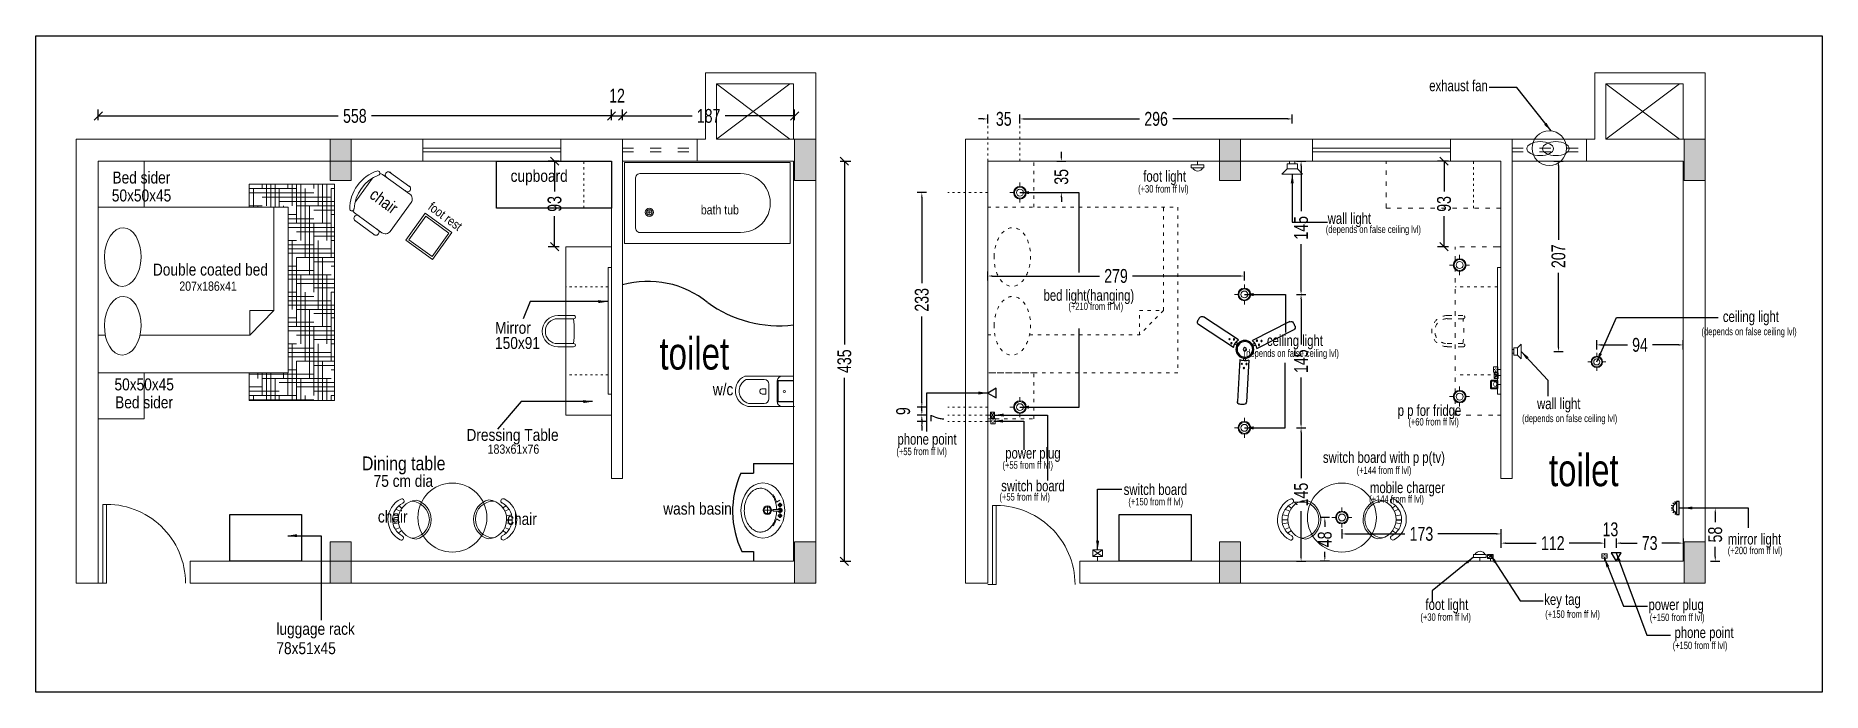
# Model space of a CAD drawing. Header units: inches. Extents: x 85491 to 87433, y 73814 to 74528.
import ezdxf

# ---------------------------------------------------------------- set-up
doc = ezdxf.new("R2010")
doc.units = ezdxf.units.IN
doc.header["$MEASUREMENT"] = 0
doc.header["$PDMODE"] = 2
doc.linetypes.add('ACAD_ISO03W100', pattern=[30, 12, -18])
for name, color, linetype in [('A-DOOR', 6, 'Continuous'), ('column', 3, 'Continuous'), ('te', 3, 'Continuous')]:
    doc.layers.add(name, color=color, linetype=linetype)
for name, color, linetype, lineweight in [('DIMEN', 4, 'Continuous', 9), ('dimension', 255, 'Continuous', 20), ('furniture', 30, 'Continuous', 15), ('Layer1', 1, 'Continuous', 20), ('light point', 230, 'Continuous', 20), ('LIGHTNING', 2, 'Continuous', 5), ('sanitary', 5, 'Continuous', 9), ('Title', 5, 'Continuous', 25), ('WA', 1, 'Continuous', 40), ('wall', 8, 'Continuous', 35), ('WI', 2, 'Continuous', 9), ('win', 1, 'Continuous', 9), ('window', 2, 'Continuous', 13)]:
    doc.layers.add(name, color=color, linetype=linetype, lineweight=lineweight)
doc.styles.get("Standard").update_dxf_attribs({"font": 'swisscl.ttf'})
doc.styles.add('SU2', font='ARIALN.TTF')
doc.dimstyles.new('Copy(2) of Standard', dxfattribs={"dimtxt": 15, "dimasz": 9, "dimexe": 7, "dimexo": 0, "dimgap": 5, "dimtad": 0, "dimdec": 0, "dimzin": 0, "dimdsep": 46, "dimtxsty": 'Standard', "dimblk": 'OBLIQUE', "dimcen": 0.09, "dimclrd": 21, "dimclre": 21, "dimclrt": 230, "dimadec": 0, "dimazin": 0, "dimtfac": 1, "dimtdec": 0, "dimtofl": 0, "dimtmove": 2, "dimatfit": 3, "dimfxl": 0, "dimtolj": 1, "dimtzin": 0, "dimarcsym": 0})
doc.dimstyles.get("Standard").update_dxf_attribs({"dimtxt": 35, "dimasz": 10, "dimexe": 10, "dimexo": 0, "dimgap": 5, "dimtad": 0, "dimdec": 0, "dimzin": 0, "dimdsep": 46, "dimtxsty": 'Standard', "dimcen": 0.09, "dimclrd": 256, "dimclre": 256, "dimclrt": 5, "dimadec": 0, "dimazin": 0, "dimtfac": 1, "dimtdec": 0, "dimtofl": 0, "dimtmove": 2, "dimatfit": 3, "dimfxl": 0, "dimtolj": 1, "dimtzin": 0, "dimarcsym": 0})

msp = doc.modelspace()

# ---------------------------------------------------------------- texts
at = {"layer": 'te', "width": 265.577, "style": 'SU2'}
for s, insert, char_height, attachment_point in [('Bed sider', (85637.6, 74380), 13, 3), ('cupboard', (86007.5, 74381.8), 13, 1), ('50x50x45', (85638.6, 74360.5), 13, 3), ('bath tub', (86255.7, 74343.4), 10, 3), ('Double coated bed', (85743.7, 74279.9), 13, 3), ('207x186x41', (85709.8, 74260.4), 10, 3), ('Mirror', (85990.6, 74216.6), 13, 1), ('150x91', (85990.6, 74200.1), 13, 1), ('50x50x45', (85641.5, 74141.9), 13, 9), ('w/c', (86227.3, 74149.7), 13, 1), ('Bed sider', (85640.5, 74122.4), 13, 9), ('Dressing Table ', (85959.5, 74100.2), 13, 1), ('Dining table', (85936.7, 74070.2), 15, 3), ('183x61x76', (85982.6, 74083.2), 10, 1), ('75 cm dia', (85923.2, 74050.2), 13, 3), ('chair', (85895.5, 74011.4), 13, 3), ('wash basin', (86173.4, 74020), 13, 1), ('chair', (86036, 74008.8), 13, 3), ('luggage rack', (85752.9, 73889.3), 13, 1), ('78x51x45', (85752.9, 73868.3), 13, 1)]:
    msp.add_mtext(s, dxfattribs=dict(at, insert=insert, char_height=char_height, attachment_point=attachment_point))
at = {"layer": 'te', "width": 265.577, "attachment_point": 1, "rotation": 323.5431, "style": 'SU2'}
for s, insert, char_height in [('chair', (85860.8, 74362.7), 13), ('foot rest', (85922.8, 74347.6), 10)]:
    msp.add_mtext(s, dxfattribs=dict(at, insert=insert, char_height=char_height))
at = {"layer": 'Title', "style": 'SU2'}
for s, insert, char_height, width, attachment_point in [('{\\fSwis721 LtCn BT|b0|i0|c0|p34;exhaust fan}', (87006.1, 74467.2), 12, 165.839, 7), ('{\\fSwis721 LtCn BT|b0|i0|c0|p34;foot light}', (86695.2, 74365.3), 12, 165.839, 7), ('{\\fSwis721 LtCn BT|b0|i0|c0|p34;(+30 from ff lvl)}', (86689.6, 74354.8), 8, 223.162, 7), ('{\\fSwis721 LtCn BT|b0|i0|c0|p34;wall light}', (86895.7, 74319.5), 12, 165.839, 7), ('{\\fSwis721 LtCn BT|b0|i0|c0|p34;(depends on false ceiling lvl)}', (86893.6, 74310.8), 8, 223.162, 7), ('{\\fSwis721 LtCn BT|b0|i0|c0|p34;bed light(hanging)}', (86586.9, 74251.5), 12, 165.839, 1), ('{\\fSwis721 LtCn BT|b0|i0|c0|p34;(+210 from ff lvl)}', (86613.9, 74237.5), 8, 223.162, 1), ('{\\fSwis721 LtCn BT|b0|i0|c0|p34;ceiling light}', (87325.3, 74212.8), 12, 165.839, 7), ('{\\fSwis721 LtCn BT|b0|i0|c0|p34;(depends on false ceiling lvl)}', (87302, 74210.1), 8, 223.162, 1), ('{\\fSwis721 LtCn BT|b0|i0|c0|p34;(depends on false ceiling lvl)}', (86804.4, 74186.5), 8, 223.162, 1), ('{\\fSwis721 LtCn BT|b0|i0|c0|p34;ceiling light}', (86829.7, 74186.7), 12, 165.839, 7), ('{\\fSwis721 LtCn BT|b0|i0|c0|p34;wall light}', (87123.3, 74133.7), 12, 165.839, 1), ('{\\fSwis721 LtCn BT|b0|i0|c0|p34; p p for fridge}', (86968.4, 74126.4), 12, 165.839, 1), ('{\\fSwis721 LtCn BT|b0|i0|c0|p34;(+60 from ff lvl)}', (86983.4, 74111.9), 8, 223.162, 1), ('{\\fSwis721 LtCn BT|b0|i0|c0|p34;(depends on false ceiling lvl)}', (87107, 74115.6), 8, 223.162, 1), ('{\\fSwis721 LtCn BT|b0|i0|c0|p34;phone point}', (86428, 74095.1), 12, 165.839, 1), ('{\\fSwis721 LtCn BT|b0|i0|c0|p34;(+55 from ff lvl)}', (86426.9, 74079.7), 8, 223.162, 1), ('{\\fSwis721 LtCn BT|b0|i0|c0|p34;power plug}', (86545.2, 74079.9), 12, 165.839, 1), ('{\\fSwis721 LtCn BT|b0|i0|c0|p34; switch board with p p(tv)}', (86887.1, 74075.3), 12, 165.839, 1), ('{\\fSwis721 LtCn BT|b0|i0|c0|p34;(+55 from ff lvl)}', (86542.2, 74064.9), 8, 223.162, 1), ('{\\fSwis721 LtCn BT|b0|i0|c0|p34;(+144 from ff lvl)}', (86927.2, 74059.3), 8, 223.162, 1), ('{\\fSwis721 LtCn BT|b0|i0|c0|p34;(+55 from ff lvl)}', (86538.9, 74030.3), 8, 223.162, 1), ('{\\fSwis721 LtCn BT|b0|i0|c0|p34; switch board}', (86537.4, 74044.3), 12, 165.839, 1), ('{\\fSwis721 LtCn BT|b0|i0|c0|p34; switch board }', (86743, 74040.4), 12, 165.839, 3), ('{\\fSwis721 LtCn BT|b0|i0|c0|p34;mobile charger}', (86941.7, 74042.4), 12, 165.839, 1), ('{\\fSwis721 LtCn BT|b0|i0|c0|p34;(+150 from ff lvl)}', (86738.5, 74025.1), 8, 223.162, 3), ('{\\fSwis721 LtCn BT|b0|i0|c0|p34;(+144 from ff lvl)}', (86940.8, 74027.9), 8, 223.162, 1), ('{\\fSwis721 LtCn BT|b0|i0|c0|p34;(+200 from ff lvl)}', (87330.6, 73972), 8, 223.162, 1), ('{\\fSwis721 LtCn BT|b0|i0|c0|p34;mirror light}', (87330.6, 73986.5), 12, 165.839, 1), ('{\\fSwis721 LtCn BT|b0|i0|c0|p34;foot light}', (87002, 73899.7), 12, 165.839, 7), ('{\\fSwis721 LtCn BT|b0|i0|c0|p34; key tag }', (87127.7, 73920.8), 12, 165.839, 1), ('{\\fSwis721 LtCn BT|b0|i0|c0|p34;power plug}', (87244.4, 73915.2), 12, 165.839, 1), ('{\\fSwis721 LtCn BT|b0|i0|c0|p34;(+30 from ff lvl)}', (86996.5, 73889.2), 8, 223.162, 7), ('{\\fSwis721 LtCn BT|b0|i0|c0|p34;(+150 from ff lvl)}', (87132.2, 73902.8), 8, 223.162, 1), ('{\\fSwis721 LtCn BT|b0|i0|c0|p34;(+150 from ff lvl)}', (87245.9, 73899.3), 8, 223.162, 1), ('{\\fSwis721 LtCn BT|b0|i0|c0|p34;phone point}', (87272.7, 73884.8), 12, 165.839, 1), ('{\\fSwis721 LtCn BT|b0|i0|c0|p34;(+150 from ff lvl)}', (87270.7, 73868.8), 8, 223.162, 1)]:
    msp.add_mtext(s, dxfattribs=dict(at, insert=insert, char_height=char_height, width=width, attachment_point=attachment_point))
at = {"layer": 'wall', "color": 2, "insert": (87075.5, 74146), "char_height": 7.2, "width": 109.834, "attachment_point": 7}
msp.add_mtext('c', dxfattribs=at)
at = {"layer": 'win', "lineweight": 20}
for p in [(86169.3, 74164.7), (87136.2, 74037.9)]:
    msp.add_text('toilet', height=35, dxfattribs=at).set_placement(p)

# ---------------------------------------------------------------- blocks, each defined once
blk = doc.blocks.new('A$C4F3E53AA')
at = {"lineweight": 13}
blk.add_hatch(color=256, dxfattribs=at).paths.add_polyline_path([(23, 45), (0, 45), (0, 0), (23, 0)])
blk.add_lwpolyline([(0, 0), (23, 0), (23, 45), (0, 45)], close=True, dxfattribs=at)
blk = doc.blocks.new('BED')
at = {"layer": 'furniture'}
h = blk.add_hatch(dxfattribs=at)
h.set_pattern_fill('HOUND', color=256, scale=75, style=0)
h.set_pattern_definition([(0, (-70562.6477, -77286.408), (18.75, 4.6875), [75, -37.5]), (90, (-70562.6477, -77286.408), (-4.6875, -18.75), [75, -37.5])])
h.paths.add_polyline_path([(0, 235.3), (-92.6, 235.3), (-92.6, 205.1), (-50.1, 205.1), (-50.1, 25.1), (-92.6, 25.1), (-92.6, 0), (0, 0)])
for p, q in [((-50.1, 205.1), (-256.7, 205.1)), ((-256.7, 205.1), (-256.7, 25.1)), ((-50.1, 25.1), (-50.1, 205.1)), ((-256.7, 164.2), (-249, 164.2)), ((-211.3, 164.2), (-91.8, 164.2)), ((-91.8, 164.2), (-91.8, 137.5)), ((-65.7, 137.5), (-91.8, 164.2)), ((-91.8, 137.5), (-65.7, 137.5)), ((-65.7, 137.5), (-65.7, 25.1)), ((-256.7, 25.1), (-50.1, 25.1))]:
    blk.add_line(p, q, dxfattribs=at)
for points in [[(-256.7, 255.1), (-206.7, 255.1), (-206.7, 205.1), (-256.7, 205.1)], [(-256.7, 25.1), (-206.7, 25.1), (-206.7, -24.9), (-256.7, -24.9)]]:
    blk.add_lwpolyline(points, close=True, dxfattribs=at)
blk.add_lwpolyline([(-92.6, 25.1), (-92.6, 0), (0, 0), (0, 235.3), (-92.6, 235.3), (-92.6, 205.1)], dxfattribs=at)
at = {"layer": 'furniture', "extrusion": (0, 0, -1)}
for centre in [(-230, 154.1), (-230, 79.4)]:
    blk.add_ellipse(centre, major_axis=(0.7, -31.9), ratio=0.623292, start_param=3.141593, end_param=9.424778, dxfattribs=at)
blk = doc.blocks.new('dress')
at = {"layer": 'furniture'}
for p, q in [((-63.5, 0), (-63.5, 243)), ((-2.5, 243), (-63.5, 243)), ((2.5, 243), (-2.5, 243)), ((2.5, 0), (2.5, 243)), ((-75, 143.5), (-52.5, 143.5)), ((-75, 139), (-52.5, 139)), ((-75, 103), (-52.5, 103)), ((-75, 98.5), (-52.5, 98.5)), ((-63.5, 0), (-2.5, 0)), ((2.5, 0), (-2.5, 0))]:
    blk.add_line(p, q, dxfattribs=at)
for centre, radius, start, end in [((-75, 121), 22.5, 90, 270), ((-75, 121), 18, 90, 270), ((-52, 141.3), 2.3, 257.8029, 102.1971), ((-169.1, 121), 117.9, 351.2187, 8.7813), ((-52, 100.8), 2.3, 257.8029, 102.1971)]:
    blk.add_arc(centre, radius, start, end, dxfattribs=at)
at = {"layer": 'LIGHTNING', "linetype": 'ACAD_ISO03W100', "ltscale": 0.25}
for p, q in [((-2.5, 185), (-63.5, 185)), ((-2.5, 58), (-62.5, 58))]:
    blk.add_line(p, q, dxfattribs=at)
at = {"layer": 'win'}
blk.add_lwpolyline([(-2.5, 213), (-2.5, 30), (2.5, 30), (2.5, 213)], close=True, dxfattribs=at)
blk = doc.blocks.new('A$C09605BBA')
at = {"layer": 'furniture'}
for p, q in [((11.4, 39.5), (5.6, 40.5)), ((12.9, 44.4), (8.3, 46.5)), ((15, 47.9), (11.6, 50.3)), ((124.8, 47.8), (128.2, 50.3)), ((126.9, 44.3), (131.5, 46.5)), ((128.5, 39.4), (134.3, 40.5)), ((11, 35.3), (5, 35.2)), ((5, 34.4), (11, 34.5)), ((11.4, 31.7), (5.6, 30.6)), ((12.9, 26.7), (8.3, 24.6)), ((15, 23.2), (11.6, 20.8)), ((125.2, 23.1), (128.6, 20.8)), ((127.2, 26.7), (131.8, 24.6)), ((128.6, 31.6), (134.4, 30.7)), ((128.9, 35.2), (135, 35.2))]:
    blk.add_line(p, q, dxfattribs=at)
blk.add_circle((70, 37.5), 37.5, dxfattribs=at)
for centre, radius, start, end in [((25, 35.5), 25, 116.9265, 242.8738), ((25, 35.5), 20, 116.9265, 242.4268), ((32.3, 35.6), 21.3, 95.1987, 266.3902), ((14.8, 55.5), 2.5, 296.9265, 116.9265), ((25, 35.5), 20, 270.7944, 90.7944), ((25, 35.5), 22, 285.8484, 75.7405), ((115, 35.2), 22, 105.0539, 254.9461), ((115, 35.2), 20, 90, 270), ((107.6, 35.2), 21.3, 274.4043, 85.5957), ((124.9, 55.4), 2.5, 63.868, 243.868), ((115, 35.2), 20, 298.3677, 63.868), ((115, 35.2), 25, 297.9206, 63.868), ((14.6, 15.5), 2.5, 244.6951, 64.6276), ((125.6, 15.4), 2.5, 116.1669, 296.0993)]:
    blk.add_arc(centre, radius, start, end, dxfattribs=at)
blk = doc.blocks.new('tub')
at = {"layer": 'sanitary'}
for p, q in [((-51, -27), (-57, -27)), ((-54, -24), (-54, -30))]:
    blk.add_line(p, q, dxfattribs=at)
blk.add_lwpolyline([(-88, 0), (0, 0), (0, -180), (-88, -180)], close=True, dxfattribs=at)
for points in [[(-76, -126), (-76, -18)], [(-70, -12), (-18, -12)], [(-12, -18), (-12, -126)]]:
    blk.add_lwpolyline(points, dxfattribs=at)
for radius in [4.5, 3]:
    blk.add_circle((-54, -27), radius, dxfattribs=at)
for centre, radius, start, end in [((-70.8, -17.2), 5.3, 81.8699, 188.1301), ((-17.2, -17.2), 5.3, 351.8699, 98.1301), ((-44, -126.5), 32, 179.0721, 0.9279)]:
    blk.add_arc(centre, radius, start, end, dxfattribs=at)
blk = doc.blocks.new('A$C19484D6F')
at = {"layer": 'sanitary', "linetype": 'Continuous'}
for p, q in [((0, 63.3), (0, 63.2)), ((0, 62.5), (33, 62.5)), ((0, 62.5), (0, 49.8)), ((5.1, 44.7), (5.1, 62.4)), ((5.3, 45.6), (5.3, 62.5)), ((27.8, 45.6), (27.8, 62.5)), ((28.2, 44.7), (28.2, 62.5)), ((33, 49.8), (33, 62.5)), ((0, 49.8), (0, 12.8)), ((5.1, 44.7), (27.9, 44.7)), ((5.2, 45.6), (28.2, 45.6)), ((33, 49.8), (33, 9.4)), ((3.3, 13.5), (3.3, 30.6)), ((24.3, 35.6), (8.3, 35.6)), ((13.2, 32.1), (19, 32.1)), ((13.4, 28.3), (13.4, 32.1)), ((19.2, 27.9), (19.2, 32.1)), ((29.3, 10.9), (29.3, 30.6))]:
    blk.add_line(p, q, dxfattribs=at)
for centre, radius, start, end in [((17.1, 16.7), 17.5, 192.9746, 335.2991), ((16.8, 17.2), 14, 195.1476, 333.3371)]:
    blk.add_arc(centre, radius, start, end, dxfattribs=at)
at = {"layer": 'sanitary', "linetype": 'Continuous', "extrusion": (0, 0, -1)}
for centre, major_axis, start_param, end_param in [((5.1, 49.8), (3.59, 3.59), 2.356194, 3.926991), ((16.2, 52.3), (-0.844, 0.844), 0.785398, 7.068583), ((27.9, 49.8), (3.59, 3.59), 0.785398, 2.356194), ((8.3, 30.6), (3.59, 3.59), 3.926991, 5.497787), ((16.3, 28.6), (-2.08, 2.08), 2.602522, 5.497787), ((24.3, 30.6), (-3.59, 3.59), 0.785398, 2.356194)]:
    blk.add_ellipse(centre, major_axis=major_axis, ratio=1, start_param=start_param, end_param=end_param, dxfattribs=at)
blk = doc.blocks.new('A$C65EB3B30')
at = {"layer": 'sanitary'}
for p, q in [((3.4, 0), (-3.4, 0)), ((0, -3.4), (0, 3.4)), ((-6.8, -7.2), (-8.4, -9.9)), ((-5, -9.9), (-5.3, -9.9)), ((-5, -10.2), (-5.3, -10.2)), ((-4.5, -9.5), (-4.5, -9.2)), ((-4.5, -10.6), (-4.5, -11)), ((-4.2, -9.5), (-4.2, -9.2)), ((-4.2, -10.7), (-4.2, -11)), ((-3.8, -9.9), (-3.5, -9.9)), ((-3.8, -10.2), (-3.5, -10.2)), ((-0.7, -9.1), (-0.7, -4.8)), ((0.5, -4.8), (0.5, -9.1)), ((3.6, -10), (3.3, -10)), ((3.6, -10.2), (3.3, -10.2)), ((4, -9.5), (4, -9.2)), ((4, -10.7), (4, -11)), ((4.3, -9.5), (4.3, -9.2)), ((4.3, -10.7), (4.3, -11)), ((4.7, -10.3), (5.1, -10.3)), ((4.8, -10), (5.1, -10)), ((6.5, -7.3), (8.1, -10))]:
    blk.add_line(p, q, dxfattribs=at)
at = {"layer": 'sanitary', "extrusion": (0, 0, -1)}
for centre, major_axis, ratio, start_param, end_param in [((-0.2, 3.6), (22, 0), 0.793103, 3.141593, 9.424778), ((0, 0), (2.43, -2.43), 1, 3.926991, 10.210176), ((0, 0), (1.95, -1.95), 1, 3.926991, 10.210176), ((-5.6, -10.1), (0.234, -0.234), 1, 3.926991, 10.210176), ((-4.4, -10.1), (0.837, -0.837), 1, 2.641984, 3.648524), ((-4.4, -10.1), (0.837, -0.837), 1, 1.053848, 2.083044), ((-4.4, -10.1), (-0.418, -0.418), 1, 2.356194490191823, 8.639379797371408), ((-4.4, -8.9), (-0.234, -0.234), 1, 2.356194490165267, 8.639379797344853), ((-4.4, -11.3), (-0.234, -0.234), 1, 2.356194490165267, 8.639379797344853), ((-4.4, -10.1), (0.837, -0.837), 1, 4.210787, 5.222527), ((-4.4, -10.1), (-0.837, -0.837), 1, 4.216394, 5.22236), ((-3.2, -10.1), (-0.234, -0.234), 1, 2.356194490165714, 8.6393797973453), ((-0.1, -10.1), (-1.25, -1.25), 1, 2.701625, 8.299052), ((-0.1, -10.1), (-0.837, -0.837), 1, 2.888231, 8.113961), ((-0.1, -4.8), (-0.418, -0.418), 1, 0.787847, 3.92944), ((-0.1, -10.1), (0.418, -0.418), 1, 3.926991, 10.210176), ((3, -10.1), (-0.234, -0.234), 1, 2.356194490166713, 8.6393797973463), ((4.2, -10.1), (0.837, -0.837), 1, 2.645599, 3.651564), ((4.2, -10.1), (0.837, -0.837), 1, 1.069194, 2.080934), ((4.2, -10.1), (-0.418, -0.418), 1, 2.356194490191823, 8.639379797371408), ((4.2, -11.3), (0.234, -0.234), 1, 3.926991, 10.210176), ((4.2, -8.9), (0.234, -0.234), 1, 3.926991, 10.210176), ((4.2, -10.1), (-0.837, -0.837), 1, 2.624644, 3.65384), ((4.2, -10.1), (0.837, -0.837), 1, 5.783577, 6.790117), ((5.4, -10.1), (0.234, -0.234), 1, 3.926991, 10.210176)]:
    blk.add_ellipse(centre, major_axis=major_axis, ratio=ratio, start_param=start_param, end_param=end_param, dxfattribs=at)
at = {"layer": 'sanitary'}
for points, knots in [([(-0.7, -7.5), (-2.2, -7.4), (-3.8, -7.2), (-7, -6.4), (-8.6, -5.8), (-11.5, -4.3), (-12.8, -3.4), (-14.9, -1.4), (-15.7, -0.3), (-16.9, 2), (-17.2, 3.1), (-17.4, 4.7), (-17.5, 5.1), (-17.5, 5.5), (-17.5, 6.6), (-17.3, 7.8), (-16.4, 10), (-15.7, 11.2), (-13.9, 13.3), (-12.8, 14.3), (-10.2, 16), (-8.7, 16.7), (-5.4, 17.8), (-3.6, 18.2), (0, 18.4), (1.8, 18.4), (5.3, 17.8), (7, 17.3), (10.2, 16), (11.6, 15.2), (13.9, 13.3), (14.9, 12.3), (16.4, 10.1), (16.9, 8.9), (17.5, 6.6), (17.6, 5.5), (17.3, 3.2), (16.9, 2), (15.8, -0.2), (14.9, -1.3), (12.9, -3.3), (11.6, -4.3), (8.7, -5.8), (7.1, -6.4), (3.8, -7.2), (2.2, -7.4), (0.5, -7.5)], [4.750483, 4.750483, 4.750483, 4.750483, 5.003724, 5.003724, 5.298061, 5.298061, 5.592397, 5.592397, 5.886734, 5.886734, 6.181071, 6.181071, 6.283185, 6.283185, 6.283185, 6.577522, 6.577522, 6.871859, 6.871859, 7.166195, 7.166195, 7.460532, 7.460532, 7.754869, 7.754869, 8.049206, 8.049206, 8.343542, 8.343542, 8.637879, 8.637879, 8.932216, 8.932216, 9.226552, 9.226552, 9.520889, 9.520889, 9.815226, 9.815226, 10.109563, 10.109563, 10.403899, 10.403899, 10.698236, 10.698236, 10.969434, 10.969434, 10.969434, 10.969434]), ([(-6.8, -7.2), (-7.8, -6.9), (-8.7, -6.6), (-10.7, -5.6), (-11.6, -5.1), (-12.5, -4.4)], [5.0810057, 5.0810057, 5.0810057, 5.0810057, 5.2468781, 5.2468781, 5.4466416, 5.4466416, 5.4466416, 5.4466416]), ([(12.4, -4.6), (11.8, -5), (11.2, -5.4), (9.3, -6.4), (7.9, -6.9), (6.5, -7.3)], [3.9928489, 3.9928489, 3.9928489, 3.9928489, 4.1215289, 4.1215289, 4.3636767, 4.3636767, 4.3636767, 4.3636767])]:
    blk.add_open_spline(points, degree=3, knots=knots, dxfattribs=at)
blk = doc.blocks.new('A$C738951C7')
at = {"layer": 'light point'}
for p, q in [((19.3, 30), (19.3, 38.7)), ((8.7, 19.3), (0, 19.3)), ((19.3, 8.7), (19.3, 0)), ((30, 19.3), (38.7, 19.3))]:
    blk.add_line(p, q, dxfattribs=at)
blk.add_circle((19.3, 19.3), 12.3, dxfattribs=at)
at = {"layer": 'WI'}
for radius in [10.7, 6.68]:
    blk.add_circle((19.3, 19.3), radius, dxfattribs=at)
blk = doc.blocks.new('A$C5CE070EC')
at = {"layer": 'furniture'}
blk.add_line((13.1, 11.3), (0, 11.3), dxfattribs=at)
blk.add_lwpolyline([(31.9, 22.6), (13.1, 22.6), (13.1, 0), (31.9, 0)], close=True, dxfattribs=at)
at = {"layer": 'furniture', "const_width": 2.88}
for points in [[(18.4, 11.4, 1), (15.5, 11.4, 1)], [(24.3, 17.5, -1), (21.4, 17.5, -1)], [(24.3, 5.1, 1), (21.4, 5.1, 1)], [(26.5, 11.4, -1), (29.4, 11.4, -1)]]:
    blk.add_lwpolyline(points, format="xyb", close=True, dxfattribs=at)
blk = doc.blocks.new('A$C133017F9')
at = {"layer": 'furniture'}
for p, q in [((12.2, 12.3), (0, 12.3)), ((29.2, 0), (12.2, 24.7)), ((29.2, 24.7), (12.2, 0))]:
    blk.add_line(p, q, dxfattribs=at)
blk.add_lwpolyline([(29.2, 24.7), (29.2, 0), (12.2, 0), (12.2, 24.7)], close=True, dxfattribs=at)
blk = doc.blocks.new('A$C22735BCF')
at = {"layer": 'light point'}
for p, q in [((80, 50), (0, 50)), ((0, 50), (20, 30)), ((60, 30), (20, 30)), ((20, 30), (20, 10)), ((20, 10), (60, 10)), ((30, 0), (30, 10)), ((50, 0), (50, 10)), ((60, 30), (80, 50)), ((60, 10), (60, 30))]:
    blk.add_line(p, q, dxfattribs=at)
blk = doc.blocks.new('A$C7F45305E')
at = {"layer": 'column'}
for p, q in [((6.3, 26.2), (0.3, 29.7)), ((10.8, 31.6), (6.3, 36.9)), ((16.8, 35.1), (14.4, 41.6)), ((23.3, 14.2), (23.3, 0)), ((23.7, 36.3), (23.7, 43.3)), ((30.6, 35.1), (33, 41.7)), ((36.7, 31.6), (41.1, 37)), ((41.2, 26.3), (47.2, 29.8))]:
    blk.add_line(p, q, dxfattribs=at)
blk.add_lwpolyline([(0, 24.5), (46.5, 24.5), (46.5, 14.2), (0, 14.2)], close=True, dxfattribs=at)
blk.add_arc((23.8, 16.2), 20.1, 24.51338, 155.48662, dxfattribs=at)
blk = doc.blocks.new('A$C646D37F8')
at = {"layer": 'column', "xscale": 0.8000000000001819, "yscale": 0.8000000000001819, "zscale": 0.8000000000001819, "rotation": 90}
blk.add_blockref('A$C7F45305E', (34.6, 0), dxfattribs=at)
blk = doc.blocks.new('A$C79752D0F')
at = {"layer": 'win'}
blk.add_blockref('A$C646D37F8', (0, 0), dxfattribs=at)
blk = doc.blocks.new('Speaker')
at = {"color": 7}
for p, q in [((0, 0), (0.05, 0)), ((0.05, 0.05), (0.05, -0.15)), ((0.15, 0.05), (0.05, 0.05)), ((0.25, 0.15), (0.15, 0.05)), ((0.15, -0.15), (0.15, 0.05)), ((0.25, -0.25), (0.25, 0.15)), ((0, -0.1), (0.05, -0.1)), ((0.05, -0.15), (0.15, -0.15)), ((0.15, -0.15), (0.25, -0.25))]:
    blk.add_line(p, q, dxfattribs=at)
blk = doc.blocks.new('A$C0BB62B6A')
at = {"layer": 'win', "xscale": 100, "yscale": 100, "zscale": 100, "rotation": 270}
blk.add_blockref('Speaker', (25, 25), dxfattribs=at)
blk = doc.blocks.new('A$C215045FB')
at = {"layer": 'furniture'}
blk.add_circle((24.4, 18.8), 18.8, dxfattribs=at)
blk.add_ellipse((14.5, 19.3), major_axis=(14.5, 0), ratio=0.523743, dxfattribs=at)
at = {"layer": 'furniture', "extrusion": (0, 0, -1)}
blk.add_ellipse((31.6, 19.3), major_axis=(-14.5, 0), ratio=0.523743, dxfattribs=at)
blk = doc.blocks.new('*D157')
at = {"layer": 'Defpoints', "color": 0, "transparency": 16777216}
for p in [(86561.1, 74437.2), (86526.1, 74389.8), (86561.1, 74389.8)]:
    blk.add_point(p, dxfattribs=at)
at = {"layer": 'DIMEN', "lineweight": -2, "transparency": 16777216}
for p, q in [((86526.1, 74432.2), (86526.1, 74442.2)), ((86561.1, 74432.2), (86561.1, 74442.2)), ((86521.1, 74437.2), (86516.1, 74437.2)), ((86566.1, 74437.2), (86571.1, 74437.2))]:
    blk.add_line(p, q, dxfattribs=at)
at = {"layer": 'DIMEN', "transparency": 16777216}
for points in [[(86521.1, 74438), (86521.1, 74436.4), (86526.1, 74437.2)], [(86566.1, 74438), (86566.1, 74436.4), (86561.1, 74437.2)]]:
    blk.add_solid(points, dxfattribs=at)
at = {"layer": 'DIMEN', "color": 5, "transparency": 16777216, "insert": (86543.6, 74437.2), "char_height": 15, "attachment_point": 5}
blk.add_mtext('\\A1;35', dxfattribs=at)
blk = doc.blocks.new('*D158')
at = {"layer": 'Defpoints', "color": 0, "transparency": 16777216}
for p in [(86857.2, 74437.2), (86561.1, 74389.8), (86857.2, 74389.8)]:
    blk.add_point(p, dxfattribs=at)
at = {"layer": 'DIMEN', "lineweight": -2, "transparency": 16777216}
for p, q in [((86561.1, 74432.2), (86561.1, 74442.2)), ((86857.2, 74432.2), (86857.2, 74442.2)), ((86566.1, 74437.2), (86691.1, 74437.2)), ((86852.2, 74437.2), (86727.3, 74437.2))]:
    blk.add_line(p, q, dxfattribs=at)
at = {"layer": 'DIMEN', "transparency": 16777216}
for points in [[(86566.1, 74438), (86566.1, 74436.4), (86561.1, 74437.2)], [(86852.2, 74438), (86852.2, 74436.4), (86857.2, 74437.2)]]:
    blk.add_solid(points, dxfattribs=at)
at = {"layer": 'DIMEN', "color": 5, "transparency": 16777216, "insert": (86709.2, 74437.2), "char_height": 15, "attachment_point": 5}
blk.add_mtext('\\A1;296', dxfattribs=at)
blk = doc.blocks.new('*D159')
at = {"layer": 'Defpoints', "color": 0, "transparency": 16777216}
for p in [(86454.5, 74115.2), (86482.7, 74123.9), (86482.7, 74115.2)]:
    blk.add_point(p, dxfattribs=at)
at = {"layer": 'DIMEN', "lineweight": -2, "transparency": 16777216}
for p, q in [((86454.5, 74128.9), (86454.5, 74133.9)), ((86459.5, 74123.9), (86449.5, 74123.9)), ((86459.5, 74115.2), (86449.5, 74115.2)), ((86454.5, 74110.2), (86454.5, 74105.2))]:
    blk.add_line(p, q, dxfattribs=at)
at = {"layer": 'DIMEN', "transparency": 16777216}
for points in [[(86453.7, 74128.9), (86455.3, 74128.9), (86454.5, 74123.9)], [(86453.7, 74110.2), (86455.3, 74110.2), (86454.5, 74115.2)]]:
    blk.add_solid(points, dxfattribs=at)
at = {"layer": 'DIMEN', "color": 5, "transparency": 16777216, "insert": (86434.3, 74119.5), "char_height": 15, "attachment_point": 5, "rotation": 90}
blk.add_mtext('\\A1;9', dxfattribs=at)
blk = doc.blocks.new('*D160')
at = {"layer": 'Defpoints', "color": 0, "transparency": 16777216}
for p in [(86454.5, 74108.4), (86482.7, 74115.2), (86482.7, 74108.4)]:
    blk.add_point(p, dxfattribs=at)
at = {"layer": 'DIMEN', "lineweight": -2, "transparency": 16777216}
for p, q in [((86459.5, 74115.2), (86449.5, 74115.2)), ((86459.5, 74108.4), (86449.5, 74108.4)), ((86454.5, 74120.2), (86454.5, 74125.2)), ((86454.5, 74103.4), (86454.5, 74098.4))]:
    blk.add_line(p, q, dxfattribs=at)
at = {"layer": 'DIMEN', "transparency": 16777216}
for points in [[(86453.7, 74120.2), (86455.3, 74120.2), (86454.5, 74115.2)], [(86453.7, 74103.4), (86455.3, 74103.4), (86454.5, 74108.4)]]:
    blk.add_solid(points, dxfattribs=at)
at = {"layer": 'DIMEN', "color": 5, "transparency": 16777216, "insert": (86471.2, 74111.8), "char_height": 15, "attachment_point": 5, "rotation": 90}
blk.add_mtext('\\A1;7', dxfattribs=at)
blk = doc.blocks.new('*D161')
at = {"layer": 'Defpoints', "color": 0, "transparency": 16777216}
for p in [(86801.1, 74391.3), (86805.1, 74246.3), (86866.8, 74246.3)]:
    blk.add_point(p, dxfattribs=at)
at = {"layer": 'DIMEN', "lineweight": -2, "transparency": 16777216}
for p, q in [((86861.8, 74391.3), (86871.8, 74391.3)), ((86866.8, 74386.3), (86866.8, 74336.8)), ((86866.8, 74251.3), (86866.8, 74300.9)), ((86861.8, 74246.3), (86871.8, 74246.3))]:
    blk.add_line(p, q, dxfattribs=at)
at = {"layer": 'DIMEN', "transparency": 16777216}
for points in [[(86865.9, 74386.3), (86867.6, 74386.3), (86866.8, 74391.3)], [(86865.9, 74251.3), (86867.6, 74251.3), (86866.8, 74246.3)]]:
    blk.add_solid(points, dxfattribs=at)
at = {"layer": 'DIMEN', "color": 5, "transparency": 16777216, "insert": (86866.8, 74318.8), "char_height": 15, "attachment_point": 5, "rotation": 90}
blk.add_mtext('\\A1;145', dxfattribs=at)
blk = doc.blocks.new('*D162')
at = {"layer": 'Defpoints', "color": 0, "transparency": 16777216}
for p in [(86805.1, 74246.3), (86805.1, 74101.3), (86866.8, 74101.3)]:
    blk.add_point(p, dxfattribs=at)
at = {"layer": 'DIMEN', "lineweight": -2, "transparency": 16777216}
for p, q in [((86861.8, 74246.3), (86871.8, 74246.3)), ((86866.8, 74241.3), (86866.8, 74191.8)), ((86866.8, 74106.3), (86866.8, 74155.9)), ((86861.8, 74101.3), (86871.8, 74101.3))]:
    blk.add_line(p, q, dxfattribs=at)
at = {"layer": 'DIMEN', "transparency": 16777216}
for points in [[(86865.9, 74241.3), (86867.6, 74241.3), (86866.8, 74246.3)], [(86865.9, 74106.3), (86867.6, 74106.3), (86866.8, 74101.3)]]:
    blk.add_solid(points, dxfattribs=at)
at = {"layer": 'DIMEN', "color": 5, "transparency": 16777216, "insert": (86866.8, 74173.8), "char_height": 15, "attachment_point": 5, "rotation": 90}
blk.add_mtext('\\A1;145', dxfattribs=at)
blk = doc.blocks.new('*D163')
at = {"layer": 'Defpoints', "color": 0, "transparency": 16777216}
for p in [(86805.1, 74101.3), (86801.1, 73956.3), (86866.8, 73956.3)]:
    blk.add_point(p, dxfattribs=at)
at = {"layer": 'DIMEN', "lineweight": -2, "transparency": 16777216}
for p, q in [((86861.8, 74101.3), (86871.8, 74101.3)), ((86866.8, 74096.3), (86866.8, 74046.8)), ((86866.8, 73961.3), (86866.8, 74010.9)), ((86861.8, 73956.3), (86871.8, 73956.3))]:
    blk.add_line(p, q, dxfattribs=at)
at = {"layer": 'DIMEN', "transparency": 16777216}
for points in [[(86865.9, 74096.3), (86867.6, 74096.3), (86866.8, 74101.3)], [(86865.9, 73961.3), (86867.6, 73961.3), (86866.8, 73956.3)]]:
    blk.add_solid(points, dxfattribs=at)
at = {"layer": 'DIMEN', "color": 5, "transparency": 16777216, "insert": (86866.8, 74028.8), "char_height": 15, "attachment_point": 5, "rotation": 90}
blk.add_mtext('\\A1;145', dxfattribs=at)
blk = doc.blocks.new('*D164')
at = {"layer": 'Defpoints', "color": 0, "transparency": 16777216}
for p in [(86526.1, 74266.4), (86526.1, 74223.2), (86805.1, 74223.2)]:
    blk.add_point(p, dxfattribs=at)
at = {"layer": 'DIMEN', "lineweight": -2, "transparency": 16777216}
for p, q in [((86526.1, 74261.4), (86526.1, 74271.4)), ((86531.1, 74266.4), (86647.5, 74266.4)), ((86800.1, 74266.4), (86683.7, 74266.4)), ((86805.1, 74261.4), (86805.1, 74271.4))]:
    blk.add_line(p, q, dxfattribs=at)
at = {"layer": 'DIMEN', "transparency": 16777216}
for points in [[(86531.1, 74267.2), (86531.1, 74265.6), (86526.1, 74266.4)], [(86800.1, 74267.2), (86800.1, 74265.6), (86805.1, 74266.4)]]:
    blk.add_solid(points, dxfattribs=at)
at = {"layer": 'DIMEN', "color": 5, "transparency": 16777216, "insert": (86665.6, 74266.4), "char_height": 15, "attachment_point": 5}
blk.add_mtext('\\A1;279', dxfattribs=at)
blk = doc.blocks.new('*D165')
at = {"layer": 'Defpoints', "color": 0, "transparency": 16777216}
for p in [(86561.1, 74391.3), (86606.2, 74391.3), (86561.1, 74357.1)]:
    blk.add_point(p, dxfattribs=at)
at = {"layer": 'DIMEN', "lineweight": -2, "transparency": 16777216}
for p, q in [((86606.2, 74396.3), (86606.2, 74401.3)), ((86601.2, 74391.3), (86611.2, 74391.3)), ((86601.2, 74357.1), (86611.2, 74357.1)), ((86606.2, 74352.1), (86606.2, 74347.1))]:
    blk.add_line(p, q, dxfattribs=at)
at = {"layer": 'DIMEN', "transparency": 16777216}
for points in [[(86605.3, 74396.3), (86607, 74396.3), (86606.2, 74391.3)], [(86605.3, 74352.1), (86607, 74352.1), (86606.2, 74357.1)]]:
    blk.add_solid(points, dxfattribs=at)
at = {"layer": 'DIMEN', "color": 5, "transparency": 16777216, "insert": (86606.2, 74374.2), "char_height": 15, "attachment_point": 5, "rotation": 90}
blk.add_mtext('\\A1;35', dxfattribs=at)
blk = doc.blocks.new('*D166')
at = {"layer": 'Defpoints', "color": 0, "transparency": 16777216}
for p in [(87096.1, 74391.3), (87098.1, 74184.4), (87146.6, 74184.4)]:
    blk.add_point(p, dxfattribs=at)
at = {"layer": 'DIMEN', "lineweight": -2, "transparency": 16777216}
for p, q in [((87141.6, 74391.3), (87151.6, 74391.3)), ((87146.6, 74386.3), (87146.6, 74305.9)), ((87146.6, 74189.4), (87146.6, 74269.9)), ((87141.6, 74184.4), (87151.6, 74184.4))]:
    blk.add_line(p, q, dxfattribs=at)
at = {"layer": 'DIMEN', "transparency": 16777216}
for points in [[(87145.7, 74386.3), (87147.4, 74386.3), (87146.6, 74391.3)], [(87145.7, 74189.4), (87147.4, 74189.4), (87146.6, 74184.4)]]:
    blk.add_solid(points, dxfattribs=at)
at = {"layer": 'DIMEN', "color": 5, "transparency": 16777216, "insert": (87146.6, 74287.9), "char_height": 15, "attachment_point": 5, "rotation": 90}
blk.add_mtext('\\A1;207', dxfattribs=at)
blk = doc.blocks.new('*D167')
at = {"layer": 'Defpoints', "color": 0, "transparency": 16777216}
for p in [(87209.3, 74063.6), (87282.1, 74063.6), (87209.3, 73976)]:
    blk.add_point(p, dxfattribs=at)
at = {"layer": 'DIMEN', "lineweight": -2, "transparency": 16777216}
for p, q in [((87209.3, 73981), (87209.3, 73971)), ((87214.3, 73976), (87232.3, 73976)), ((87277.1, 73976), (87259.1, 73976)), ((87282.1, 73981), (87282.1, 73971))]:
    blk.add_line(p, q, dxfattribs=at)
at = {"layer": 'DIMEN', "transparency": 16777216}
for points in [[(87214.3, 73976.8), (87214.3, 73975.2), (87209.3, 73976)], [(87277.1, 73976.8), (87277.1, 73975.2), (87282.1, 73976)]]:
    blk.add_solid(points, dxfattribs=at)
at = {"layer": 'DIMEN', "color": 5, "transparency": 16777216, "insert": (87245.7, 73976), "char_height": 15, "attachment_point": 5}
blk.add_mtext('\\A1;73', dxfattribs=at)
blk = doc.blocks.new('*D168')
at = {"layer": 'Defpoints', "color": 0, "transparency": 16777216}
for p in [(87196.6, 74063.6), (87209.3, 74063.6), (87196.6, 73976)]:
    blk.add_point(p, dxfattribs=at)
at = {"layer": 'DIMEN', "lineweight": -2, "transparency": 16777216}
for p, q in [((87191.6, 73976), (87186.6, 73976)), ((87196.6, 73981), (87196.6, 73971)), ((87209.3, 73981), (87209.3, 73971)), ((87214.3, 73976), (87219.3, 73976))]:
    blk.add_line(p, q, dxfattribs=at)
at = {"layer": 'DIMEN', "transparency": 16777216}
for points in [[(87191.6, 73976.8), (87191.6, 73975.2), (87196.6, 73976)], [(87214.3, 73976.8), (87214.3, 73975.2), (87209.3, 73976)]]:
    blk.add_solid(points, dxfattribs=at)
at = {"layer": 'DIMEN', "color": 5, "transparency": 16777216, "insert": (87203, 73990.9), "char_height": 15, "attachment_point": 5}
blk.add_mtext('\\A1;13', dxfattribs=at)
blk = doc.blocks.new('*D169')
at = {"layer": 'Defpoints', "color": 0, "transparency": 16777216}
for p in [(87084.1, 74063.6), (87196.6, 74063.6), (87084.1, 73976)]:
    blk.add_point(p, dxfattribs=at)
at = {"layer": 'DIMEN', "lineweight": -2, "transparency": 16777216}
for p, q in [((87084.1, 73981), (87084.1, 73971)), ((87089.1, 73976), (87122.5, 73976)), ((87191.6, 73976), (87158.3, 73976)), ((87196.6, 73981), (87196.6, 73971))]:
    blk.add_line(p, q, dxfattribs=at)
at = {"layer": 'DIMEN', "transparency": 16777216}
for points in [[(87089.1, 73976.8), (87089.1, 73975.2), (87084.1, 73976)], [(87191.6, 73976.8), (87191.6, 73975.2), (87196.6, 73976)]]:
    blk.add_solid(points, dxfattribs=at)
at = {"layer": 'DIMEN', "color": 5, "transparency": 16777216, "insert": (87140.4, 73976), "char_height": 15, "attachment_point": 5}
blk.add_mtext('\\A1;112', dxfattribs=at)
blk = doc.blocks.new('*D170')
at = {"layer": 'Defpoints', "color": 0, "transparency": 16777216}
for p in [(87184.6, 74014.2), (87317, 74014.2), (87186.8, 73956.3)]:
    blk.add_point(p, dxfattribs=at)
at = {"layer": 'DIMEN', "lineweight": -2, "transparency": 16777216}
for p, q in [((87312, 74014.2), (87322, 74014.2)), ((87317, 74009.2), (87317, 73998.7)), ((87312, 73956.3), (87322, 73956.3)), ((87317, 73961.3), (87317, 73971.9))]:
    blk.add_line(p, q, dxfattribs=at)
at = {"layer": 'DIMEN', "transparency": 16777216}
for points in [[(87316.2, 74009.2), (87317.8, 74009.2), (87317, 74014.2)], [(87316.2, 73961.3), (87317.8, 73961.3), (87317, 73956.3)]]:
    blk.add_solid(points, dxfattribs=at)
at = {"layer": 'DIMEN', "color": 5, "transparency": 16777216, "insert": (87317, 73985.3), "char_height": 15, "attachment_point": 5, "rotation": 90}
blk.add_mtext('\\A1;58', dxfattribs=at)
blk = doc.blocks.new('*D171')
at = {"layer": 'Defpoints', "color": 0, "transparency": 16777216}
for p in [(87282.1, 74191.5), (87188.2, 74108.5), (87282.1, 74108.5)]:
    blk.add_point(p, dxfattribs=at)
at = {"layer": 'DIMEN', "lineweight": -2, "transparency": 16777216}
for p, q in [((87188.2, 74186.5), (87188.2, 74196.5)), ((87193.2, 74191.5), (87221.7, 74191.5)), ((87277.1, 74191.5), (87248.7, 74191.5)), ((87282.1, 74186.5), (87282.1, 74196.5))]:
    blk.add_line(p, q, dxfattribs=at)
at = {"layer": 'DIMEN', "transparency": 16777216}
for points in [[(87193.2, 74192.4), (87193.2, 74190.7), (87188.2, 74191.5)], [(87277.1, 74192.4), (87277.1, 74190.7), (87282.1, 74191.5)]]:
    blk.add_solid(points, dxfattribs=at)
at = {"layer": 'DIMEN', "color": 5, "transparency": 16777216, "insert": (87235.2, 74191.5), "char_height": 15, "attachment_point": 5}
blk.add_mtext('\\A1;94', dxfattribs=at)
blk = doc.blocks.new('A$C34BC104C')
at = {"layer": 'te'}
for p, q in [((39.4, 62.1), (1.4, 87)), ((44.8, 70.5), (6.8, 95.4)), ((100.4, 90.1), (59.8, 69.6)), ((104.9, 81.2), (64.3, 60.7)), ((43.1, 64.4), (40.7, 66)), ((44.2, 66.1), (41.8, 67.7)), ((62.5, 66.5), (59.9, 65.2)), ((63.4, 64.7), (60.8, 63.4)), ((46.1, 48.8), (43.6, 3.4)), ((50.2, 50.4), (50, 47.5)), ((52.2, 50.3), (52, 47.4)), ((56.1, 48.2), (53.5, 2.8))]:
    blk.add_line(p, q, dxfattribs=at)
at = {"layer": 'te', "extrusion": (0, 0, -1)}
for centre, major_axis, start_param, end_param in [((3, 89.5), (2.12, 2.12), 2.935981, 4.471682), ((51.7, 60), (42.4, 42.4), 4.471682, 4.541872), ((5.2, 92.9), (2.12, 2.12), 4.541872, 6.077573), ((101.7, 87.4), (2.12, 2.12), -1.252809, 0.282892), ((51.7, 60), (42.4, 42.4), 0.282892, 0.353082), ((103.5, 83.9), (2.12, 2.12), 0.353082, 1.888783), ((34.9, 71), (0.468, 0.468), 1.36518439492504, 7.648369702104627), ((37.1, 66.6), (-0.468, 0.468), 2.935981, 9.219166), ((39.8, 70.8), (0.468, 0.468), 1.365184394917569, 7.648369702097155), ((51.7, 60), (8.89, 8.89), 4.097655, 4.9159), ((51.7, 60), (6.85, 6.85), 1.3651843949186, 7.648369702098186), ((51.7, 60), (6, 6), 1.36518439491872, 7.648369702098306), ((51.7, 60), (1.29, 1.29), 1.36518439491943, 7.648369702099016), ((51.7, 60), (8.89, 8.89), -0.091136, 0.727109), ((64.8, 69.4), (0.468, 0.468), 1.365184394918101, 7.648369702097687), ((67, 64.9), (-0.468, 0.468), 2.935981, 9.219166), ((69.8, 69.1), (0.468, 0.468), 1.365184394925572, 7.648369702105159), ((51.7, 60), (8.89, 8.89), 2.003259, 2.821504), ((48.4, 44.3), (0.468, 0.468), 1.365184394923499, 7.648369702103086), ((50.6, 39.8), (-0.468, 0.468), 2.935981, 9.219166), ((53.4, 44), (0.468, 0.468), 1.365184394923499, 7.648369702103086), ((46.6, 3.2), (2.12, 2.12), 2.447477, 3.983178), ((51.7, 60), (42.4, 42.4), 2.377287, 2.447477), ((50.5, 3), (2.12, 2.12), 0.841586, 2.377287)]:
    blk.add_ellipse(centre, major_axis=major_axis, ratio=1, start_param=start_param, end_param=end_param, dxfattribs=at)
blk = doc.blocks.new('_Oblique')
at = {"color": 0, "linetype": 'ByBlock', "lineweight": -2}
blk.add_line((-0.5, -0.5), (0.5, 0.5), dxfattribs=at)
blk = doc.blocks.new('*D156')
at = {"layer": 'Defpoints', "color": 0, "transparency": 16777216}
for p in [(86055.3, 74391.3), (86089.7, 74391.3), (86067.5, 74298.3)]:
    blk.add_point(p, dxfattribs=at)
at = {"layer": 'furniture', "color": 21, "lineweight": -2, "transparency": 16777216}
for p, q in [((86060.3, 74391.3), (86048.3, 74391.3)), ((86055.3, 74391.3), (86055.3, 74358.3)), ((86055.3, 74298.3), (86055.3, 74331.4)), ((86060.3, 74298.3), (86048.3, 74298.3))]:
    blk.add_line(p, q, dxfattribs=at)
at = {"layer": 'furniture', "color": 21, "lineweight": -2, "transparency": 16777216, "xscale": 9, "yscale": 9, "zscale": 9}
for p, rotation in [((86055.3, 74391.3), 90), ((86055.3, 74298.3), 270)]:
    blk.add_blockref('_Oblique', p, dxfattribs=dict(at, rotation=rotation))
at = {"layer": 'furniture', "color": 230, "transparency": 16777216, "insert": (86055.3, 74344.8), "char_height": 15, "attachment_point": 5, "rotation": 90}
blk.add_mtext('\\A1;93', dxfattribs=at)
blk = doc.blocks.new('*D172')
at = {"layer": 'Defpoints', "color": 0, "transparency": 16777216}
for p in [(87022.2, 74391.3), (87056.6, 74391.3), (87034.4, 74298.3)]:
    blk.add_point(p, dxfattribs=at)
at = {"layer": 'furniture', "color": 21, "lineweight": -2, "transparency": 16777216}
for p, q in [((87027.2, 74391.3), (87015.2, 74391.3)), ((87022.2, 74391.3), (87022.2, 74358.3)), ((87022.2, 74298.3), (87022.2, 74331.4)), ((87027.2, 74298.3), (87015.2, 74298.3))]:
    blk.add_line(p, q, dxfattribs=at)
at = {"layer": 'furniture', "color": 21, "lineweight": -2, "transparency": 16777216, "xscale": 9, "yscale": 9, "zscale": 9}
for p, rotation in [((87022.2, 74391.3), 90), ((87022.2, 74298.3), 270)]:
    blk.add_blockref('_Oblique', p, dxfattribs=dict(at, rotation=rotation))
at = {"layer": 'furniture', "color": 230, "transparency": 16777216, "insert": (87022.2, 74344.8), "char_height": 15, "attachment_point": 5, "rotation": 90}
blk.add_mtext('\\A1;93', dxfattribs=at)
blk = doc.blocks.new('*D173')
at = {"layer": 'Defpoints', "color": 0, "transparency": 16777216}
for p in [(86454.5, 74357.1), (86502.1, 74357.1), (86502.1, 74123.9)]:
    blk.add_point(p, dxfattribs=at)
at = {"layer": 'DIMEN', "lineweight": -2, "transparency": 16777216}
for p, q in [((86459.5, 74357.1), (86449.5, 74357.1)), ((86454.5, 74352.1), (86454.5, 74258.6)), ((86454.5, 74128.9), (86454.5, 74222.4)), ((86459.5, 74123.9), (86449.5, 74123.9))]:
    blk.add_line(p, q, dxfattribs=at)
at = {"layer": 'DIMEN', "transparency": 16777216}
for points in [[(86453.7, 74352.1), (86455.3, 74352.1), (86454.5, 74357.1)], [(86453.7, 74128.9), (86455.3, 74128.9), (86454.5, 74123.9)]]:
    blk.add_solid(points, dxfattribs=at)
at = {"layer": 'DIMEN', "color": 5, "transparency": 16777216, "insert": (86454.5, 74240.5), "char_height": 15, "attachment_point": 5, "rotation": 90}
blk.add_mtext('\\A1;233', dxfattribs=at)
blk = doc.blocks.new('*D174')
at = {"layer": 'Defpoints', "color": 0, "transparency": 16777216}
for p in [(87084.1, 74046.3), (86911.1, 74003.8), (87084.1, 73986)]:
    blk.add_point(p, dxfattribs=at)
at = {"layer": 'DIMEN', "lineweight": -2, "transparency": 16777216}
for p, q in [((86911.1, 73991), (86911.1, 73981)), ((86916.1, 73986), (86979.7, 73986)), ((87079.1, 73986), (87015.6, 73986)), ((87084.1, 73991), (87084.1, 73981))]:
    blk.add_line(p, q, dxfattribs=at)
at = {"layer": 'DIMEN', "transparency": 16777216}
for points in [[(86916.1, 73986.8), (86916.1, 73985.2), (86911.1, 73986)], [(87079.1, 73986.8), (87079.1, 73985.2), (87084.1, 73986)]]:
    blk.add_solid(points, dxfattribs=at)
at = {"layer": 'DIMEN', "color": 5, "transparency": 16777216, "insert": (86997.6, 73986), "char_height": 15, "attachment_point": 5}
blk.add_mtext('\\A1;173', dxfattribs=at)
blk = doc.blocks.new('*D175')
at = {"layer": 'Defpoints', "color": 0, "transparency": 16777216}
for p in [(86911.1, 74003.8), (86892.6, 73956.3), (86911.1, 73956.3)]:
    blk.add_point(p, dxfattribs=at)
at = {"layer": 'DIMEN', "lineweight": -2, "transparency": 16777216}
for p, q in [((86897.6, 74003.8), (86887.6, 74003.8)), ((86892.6, 73998.8), (86892.6, 73993.6)), ((86897.6, 73956.3), (86887.6, 73956.3)), ((86892.6, 73961.3), (86892.6, 73966.6))]:
    blk.add_line(p, q, dxfattribs=at)
at = {"layer": 'DIMEN', "transparency": 16777216}
for points in [[(86891.8, 73998.8), (86893.4, 73998.8), (86892.6, 74003.8)], [(86891.8, 73961.3), (86893.4, 73961.3), (86892.6, 73956.3)]]:
    blk.add_solid(points, dxfattribs=at)
at = {"layer": 'DIMEN', "color": 5, "transparency": 16777216, "insert": (86892.6, 73980.1), "char_height": 15, "attachment_point": 5, "rotation": 90}
blk.add_mtext('\\A1;48', dxfattribs=at)
blk = doc.blocks.new('A$C73775C5A')
at = {"layer": 'light point'}
blk.add_line((13.3, 14), (21.8, 14), dxfattribs=at)
blk.add_lwpolyline([(7.1, 27.9), (7.1, 0), (13.3, 0), (13.3, 27.9)], close=True, dxfattribs=at)
blk.add_arc((12.1, 13.6), 12.1, 114.5134, 245.4866, dxfattribs=at)
blk = doc.blocks.new('A$C100F716D')
at = {"layer": 'furniture'}
for p, q in [((6.6, 61.7), (6.6, 98.3)), ((16.5, 104.8), (48.6, 104.8)), ((58.4, 98.3), (58.4, 61.6)), ((0.1, 66.3), (0.2, 93.8)), ((64.9, 66.2), (64.9, 93.7)), ((51.9, 55.2), (13.1, 55.2)), ((15.1, 35.8), (51.3, 35.9)), ((15.2, 0), (15.1, 35.8)), ((51.3, 35.9), (51.4, 0.1)), ((51.4, 0.1), (15.2, 0))]:
    blk.add_line(p, q, dxfattribs=at)
at = {"layer": 'furniture', "extrusion": (0, 0, -1)}
for centre, major_axis, start_param, end_param in [((8.5, 103.4), (0.5, 2.31), 2.369102, 5.139245), ((32.5, 70.3), (-42.1, 9.2), 0.713789, 2.000791), ((13.1, 98.3), (1.38, 6.32), 4.498883, 4.980322), ((32.5, 65.6), (-41.4, 9), 0.79138, 1.9232), ((56.5, 103.3), (-2.31, 0.5), 2.287724, 5.057866), ((51.9, 98.3), (1.38, 6.32), 0.875851, 1.35729), ((3.4, 92.8), (0.72, 3.29), 4.215088, 7.924269), ((61.7, 92.8), (0.72, 3.29), 4.215088, 7.924269), ((3.4, 67.2), (0.72, 3.29), 1.073496, 4.782677), ((13.1, 61.7), (1.38, 6.32), 2.928086, 4.498883), ((51.9, 61.6), (-6.32, 1.38), 2.928086, 4.498883), ((61.7, 67.1), (0.72, 3.29), 1.073496, 4.782677)]:
    blk.add_ellipse(centre, major_axis=major_axis, ratio=1, start_param=start_param, end_param=end_param, dxfattribs=at)
at = {"layer": 'win'}
for p, q in [((17.4, 33.5), (49, 33.6)), ((17.5, 2.3), (17.4, 33.5)), ((49, 33.6), (49, 2.4)), ((49, 2.4), (17.5, 2.3))]:
    blk.add_line(p, q, dxfattribs=at)
blk = doc.blocks.new('A$C243461EC')
at = {"layer": 'window', "lineweight": 20}
for p, q in [((5, 0), (5, 83.5)), ((8.8, 0), (8.8, 83.5)), ((8.8, 0), (0, 0))]:
    blk.add_line(p, q, dxfattribs=at)
blk.add_arc((8.8, 0), 83.5, 359.9977, 92.6336, dxfattribs=at)
blk = doc.blocks.new('*D357')
at = {"layer": 'Defpoints', "color": 0, "transparency": 16777216}
for p in [(86117.2, 74440.4), (85559.2, 74391.3), (86117.2, 74391.3)]:
    blk.add_point(p, dxfattribs=at)
at = {"layer": 'dimension', "color": 21, "lineweight": -2, "transparency": 16777216}
for p, q in [((85559.2, 74435.9), (85559.2, 74447.4)), ((85559.2, 74440.4), (85820.1, 74440.4)), ((86117.2, 74440.4), (85856.3, 74440.4)), ((86117.2, 74435.9), (86117.2, 74447.4))]:
    blk.add_line(p, q, dxfattribs=at)
at = {"layer": 'dimension', "color": 21, "lineweight": -2, "transparency": 16777216, "xscale": 9, "yscale": 9, "zscale": 9, "rotation": 180}
blk.add_blockref('_Oblique', (85559.2, 74440.4), dxfattribs=at)
at = {"layer": 'dimension', "color": 21, "lineweight": -2, "transparency": 16777216, "xscale": 9, "yscale": 9, "zscale": 9}
blk.add_blockref('_Oblique', (86117.2, 74440.4), dxfattribs=at)
at = {"layer": 'dimension', "color": 230, "transparency": 16777216, "insert": (85838.2, 74440.4), "char_height": 15, "attachment_point": 5}
blk.add_mtext('\\A1;558', dxfattribs=at)
blk = doc.blocks.new('*D358')
at = {"layer": 'Defpoints', "color": 0, "transparency": 16777216}
for p in [(86129.2, 74440.4), (86117.2, 74391.3), (86129.2, 74391.3)]:
    blk.add_point(p, dxfattribs=at)
at = {"layer": 'dimension', "color": 21, "lineweight": -2, "transparency": 16777216}
for p, q in [((86117.2, 74435.9), (86117.2, 74447.4)), ((86117.2, 74440.4), (86129.2, 74440.4)), ((86129.2, 74435.9), (86129.2, 74447.4))]:
    blk.add_line(p, q, dxfattribs=at)
at = {"layer": 'dimension', "color": 21, "lineweight": -2, "transparency": 16777216, "xscale": 9, "yscale": 9, "zscale": 9}
for p, rotation in [((86117.2, 74440.4), 179.9999999999985), ((86129.2, 74440.4), 359.9999999999985)]:
    blk.add_blockref('_Oblique', p, dxfattribs=dict(at, rotation=rotation))
at = {"layer": 'dimension', "color": 230, "transparency": 16777216, "insert": (86123.2, 74462.5), "char_height": 15, "attachment_point": 5}
blk.add_mtext('\\A1;12', dxfattribs=at)
blk = doc.blocks.new('*D359')
at = {"layer": 'Defpoints', "color": 0, "transparency": 16777216}
for p in [(86316.2, 74440.4), (86129.2, 74391.3), (86316.2, 74391.3)]:
    blk.add_point(p, dxfattribs=at)
at = {"layer": 'dimension', "color": 21, "lineweight": -2, "transparency": 16777216}
for p, q in [((86129.2, 74435.9), (86129.2, 74447.4)), ((86129.2, 74440.4), (86204.8, 74440.4)), ((86316.2, 74440.4), (86240.6, 74440.4)), ((86316.2, 74435.9), (86316.2, 74447.4))]:
    blk.add_line(p, q, dxfattribs=at)
at = {"layer": 'dimension', "color": 21, "lineweight": -2, "transparency": 16777216, "xscale": 9, "yscale": 9, "zscale": 9}
for p, rotation in [((86129.2, 74440.4), 179.9999999999985), ((86316.2, 74440.4), 359.9999999999985)]:
    blk.add_blockref('_Oblique', p, dxfattribs=dict(at, rotation=rotation))
at = {"layer": 'dimension', "color": 230, "transparency": 16777216, "insert": (86222.7, 74440.4), "char_height": 15, "attachment_point": 5}
blk.add_mtext('\\A1;187', dxfattribs=at)
blk = doc.blocks.new('*D360')
at = {"layer": 'Defpoints', "color": 0, "transparency": 16777216}
for p in [(86315.2, 74391.3), (86370.3, 74391.3), (86315.2, 73956.3)]:
    blk.add_point(p, dxfattribs=at)
at = {"layer": 'dimension', "color": 21, "lineweight": -2, "transparency": 16777216}
for p, q in [((86365.8, 74391.3), (86377.3, 74391.3)), ((86370.3, 74391.3), (86370.3, 74192)), ((86370.3, 73956.3), (86370.3, 74155.7)), ((86365.8, 73956.3), (86377.3, 73956.3))]:
    blk.add_line(p, q, dxfattribs=at)
at = {"layer": 'dimension', "color": 21, "lineweight": -2, "transparency": 16777216, "xscale": 9, "yscale": 9, "zscale": 9}
for p, rotation in [((86370.3, 74391.3), 90), ((86370.3, 73956.3), 270)]:
    blk.add_blockref('_Oblique', p, dxfattribs=dict(at, rotation=rotation))
at = {"layer": 'dimension', "color": 230, "transparency": 16777216, "insert": (86370.3, 74173.8), "char_height": 15, "attachment_point": 5, "rotation": 90}
blk.add_mtext('\\A1;435', dxfattribs=at)

# ---------------------------------------------------------------- dimensions: what is measured, and where the dimension line sits
at = {"layer": 'DIMEN'}
for base, p1, p2, picture, middle in [((86561.1, 74437.2), (86526.1, 74389.8), (86561.1, 74389.8), '*D157', (86543.6, 74437.2)), ((86857.2, 74437.2), (86561.1, 74389.8), (86857.2, 74389.8), '*D158', (86709.2, 74437.2)), ((86526.1, 74266.4), (86805.1, 74223.2), (86526.1, 74223.2), '*D164', (86665.6, 74266.4)), ((87282.1, 74191.5), (87188.2, 74108.5), (87282.1, 74108.5), '*D171', (87235.2, 74191.5)), ((87084.1151, 73975.9906), (87196.6124, 74063.5982), (87084.1151, 74063.5982), '*D169', (87140.3637, 73975.9906)), ((87209.3, 73976), (87282.1, 74063.6), (87209.3, 74063.6), '*D167', (87245.7, 73976)), ((87084.1, 73986), (86911.1, 74003.8), (87084.1, 74046.3), '*D174', (86997.6, 73986))]:
    dim = msp.add_linear_dim(base=base, p1=p1, p2=p2, dimstyle='Standard', override={"dimtxt": 15, "dimasz": 5, "dimexe": 5, "dimexo": 10, "dimfxl": 5}, dxfattribs=at)
    dim.commit()
    dim.dimension.update_dxf_attribs({"geometry": picture, "text_midpoint": middle})
dim = msp.add_linear_dim(base=(86606.2, 74391.3), p1=(86561.1, 74357.1), p2=(86561.1, 74391.3), angle=90, text='35', dimstyle='Standard', override={"dimtxt": 15, "dimasz": 5, "dimexe": 5, "dimexo": 10, "dimfxl": 5}, dxfattribs=at)
dim.commit()
dim.dimension.update_dxf_attribs({"geometry": '*D165', "text_midpoint": (86606.2, 74374.2)})
for base, p1, p2, picture, middle in [((86866.8, 74246.3), (86801.1, 74391.3), (86805.1, 74246.3), '*D161', (86866.8, 74318.8)), ((87146.6, 74184.4), (87096.1, 74391.3), (87098.1, 74184.4), '*D166', (87146.6, 74287.9)), ((86454.5, 74357.1), (86502.1, 74123.9), (86502.1, 74357.1), '*D173', (86454.5, 74240.5)), ((86866.8, 74101.3), (86805.1, 74246.3), (86805.1, 74101.3), '*D162', (86866.8, 74173.8)), ((86454.5, 74115.2), (86482.7, 74123.9), (86482.7, 74115.2), '*D159', (86434.3, 74119.5)), ((86866.8, 73956.3), (86805.1, 74101.3), (86801.1, 73956.3), '*D163', (86866.8, 74028.8)), ((87317, 74014.2), (87186.8, 73956.3), (87184.6, 74014.2), '*D170', (87317, 73985.3)), ((86892.5971112, 73956.3458738), (86911.1150877, 74003.8458738), (86911.1150877, 73956.3458738), '*D175', (86892.5971112, 73980.0958738))]:
    dim = msp.add_linear_dim(base=base, p1=p1, p2=p2, angle=90, dimstyle='Standard', override={"dimtxt": 15, "dimasz": 5, "dimexe": 5, "dimexo": 10, "dimfxl": 5}, dxfattribs=at)
    dim.commit()
    dim.dimension.update_dxf_attribs({"geometry": picture, "text_midpoint": middle})
dim = msp.add_linear_dim(base=(86454.5, 74108.4), p1=(86482.7, 74115.2), p2=(86482.7, 74108.4), angle=90, dimstyle='Standard', override={"dimtxt": 15, "dimasz": 5, "dimexe": 5, "dimexo": 10, "dimfxl": 5}, dxfattribs=at)
dim.commit()
dim.dimension.update_dxf_attribs({"geometry": '*D160', "text_midpoint": (86471.2, 74111.8), "dimtype": 160})
dim = msp.add_linear_dim(base=(87196.6, 73976), p1=(87209.3, 74063.6), p2=(87196.6, 74063.6), dimstyle='Standard', override={"dimtxt": 15, "dimasz": 5, "dimexe": 5, "dimexo": 10, "dimfxl": 5}, dxfattribs=at)
dim.commit()
dim.dimension.update_dxf_attribs({"geometry": '*D168', "text_midpoint": (87203, 73990.9), "dimtype": 160})
at = {"layer": 'dimension'}
for base, p1, p2, picture, middle in [((86129.2, 74440.4), (86117.2, 74391.3), (86129.2, 74391.3), '*D358', (86123.2, 74462.5)), ((86316.2, 74440.4), (86129.2, 74391.3), (86316.2, 74391.3), '*D359', (86222.7, 74440.4))]:
    dim = msp.add_linear_dim(base=base, p1=p1, p2=p2, angle=180, dimstyle='Copy(2) of Standard', override={"dimfxl": 4.5}, dxfattribs=at)
    dim.commit()
    dim.dimension.update_dxf_attribs({"geometry": picture, "text_midpoint": middle})
for p1, p2, distance, picture, middle in [((85559.2, 74391.3), (86117.2, 74391.3), 49.1, '*D357', (85838.2, 74440.4)), ((86315.2, 73956.3), (86315.2, 74391.3), -55.1, '*D360', (86370.3, 74173.8))]:
    dim = msp.add_aligned_dim(p1=p1, p2=p2, distance=distance, dimstyle='Copy(2) of Standard', override={"dimfxl": 4.5}, dxfattribs=at)
    dim.commit()
    dim.dimension.update_dxf_attribs({"geometry": picture, "text_midpoint": middle})
at = {"layer": 'furniture'}
for base, p1, p2, picture, middle in [((86055.3, 74391.3), (86067.5, 74298.3), (86089.7, 74391.3), '*D156', (86055.3, 74344.8)), ((87022.2, 74391.3), (87034.4, 74298.3), (87056.6, 74391.3), '*D172', (87022.2, 74344.8))]:
    dim = msp.add_linear_dim(base=base, p1=p1, p2=p2, angle=90, dimstyle='Copy(2) of Standard', override={"dimfxl": 5}, dxfattribs=at)
    dim.commit()
    dim.dimension.update_dxf_attribs({"geometry": picture, "text_midpoint": middle})

# ---------------------------------------------------------------- linework, layer by layer
msp.add_lwpolyline([(85491.3, 74527.7), (87433.3, 74527.7), (87433.3, 73813.8), (85491.3, 73813.8)], close=True)
at = {"layer": 'furniture', "linetype": 'ACAD_ISO03W100', "ltscale": 0.3}
for p, q in [((86526.1, 74161.3), (86526.1, 74341.3)), ((86526.1, 74341.3), (86732.8, 74341.3)), ((86717.1, 74229), (86717.1, 74341.3)), ((86732.8, 74341.3), (86732.8, 74161.3)), ((86717.1, 74229), (86691, 74202.3)), ((86691, 74229), (86717.1, 74229)), ((86691, 74202.3), (86691, 74229)), ((86526.1, 74202.3), (86533.9, 74202.3)), ((86571.6, 74202.3), (86691, 74202.3)), ((86732.8, 74161.3), (86526.1, 74161.3))]:
    msp.add_line(p, q, dxfattribs=at)
at = {"layer": 'furniture', "linetype": 'ACAD_ISO03W100', "ltscale": 0.4}
for p, q in [((87034.4, 74115.3), (87034.4, 74298.3)), ((87080.3, 74298.3), (87034.4, 74298.3)), ((87025.7, 74223.4), (87042.7, 74223.4)), ((87025.7, 74220), (87042.7, 74220)), ((87025.7, 74192.9), (87042.7, 74192.9)), ((87025.7, 74189.5), (87042.7, 74189.5)), ((87034.4, 74115.3), (87080.3, 74115.3))]:
    msp.add_line(p, q, dxfattribs=at)
at = {"layer": 'furniture'}
for p, q in [((87084.1, 74298.3), (87080.3, 74298.3)), ((87084.1, 74115.3), (87084.1, 74298.3)), ((87084.1, 74115.3), (87080.3, 74115.3))]:
    msp.add_line(p, q, dxfattribs=at)
at = {"layer": 'furniture', "lineweight": 30}
for points in [[(85992.2, 74391.3), (86117.2, 74391.3), (86117.2, 74340.3), (85992.2, 74340.3)], [(85780.3, 73956.3), (85702.3, 73956.3), (85702.3, 74007.3), (85780.3, 74007.3)], [(86747.2, 73956.3), (86669.2, 73956.3), (86669.2, 74007.3), (86747.2, 74007.3)]]:
    msp.add_lwpolyline(points, close=True, dxfattribs=at)
at = {"layer": 'furniture', "linetype": 'ACAD_ISO03W100', "ltscale": 0.3}
for points in [[(86526.1, 74341.3), (86576.1, 74341.3), (86576.1, 74391.3), (86526.1, 74391.3)], [(86526.1, 74111.3), (86576.1, 74111.3), (86576.1, 74161.3), (86526.1, 74161.3)]]:
    msp.add_lwpolyline(points, close=True, dxfattribs=at)
at = {"layer": 'furniture', "linetype": 'ACAD_ISO03W100', "ltscale": 0.4}
msp.add_lwpolyline([(86959.1, 74391.3), (87084.1, 74391.3), (87084.1, 74340.3), (86959.1, 74340.3)], close=True, dxfattribs=at)
for centre, radius, start, end in [((87025.7, 74206.5), 16.9, 90, 270), ((87025.7, 74206.5), 13.6, 90, 270), ((87043, 74221.7), 1.73, 257.8029, 102.1971), ((86954.9, 74206.5), 88.8, 351.2187, 8.7813), ((87043, 74191.2), 1.73, 257.8029, 102.1971)]:
    msp.add_arc(centre, radius, start, end, dxfattribs=at)
at = {"layer": 'furniture', "linetype": 'ACAD_ISO03W100', "ltscale": 0.3}
for centre in [(86552.9, 74287.1), (86552.9, 74212.3)]:
    msp.add_ellipse(centre, major_axis=(0.7, 31.9), ratio=0.623292, start_param=1.570796326795556, end_param=7.853981633975143, dxfattribs=at)
at = {"layer": 'LIGHTNING', "linetype": 'ACAD_ISO03W100', "ltscale": 0.25}
for p, q in [((87080.3, 74254.7), (87034.4, 74254.7)), ((87080.3, 74159), (87035.2, 74159))]:
    msp.add_line(p, q, dxfattribs=at)
at = {"layer": 'sanitary', "lineweight": 30, "ltscale": 0.5}
for p, q in [((86257.9, 74052), (86271.5, 74052)), ((86271.5, 74062.4), (86271.5, 74052)), ((86271.5, 74062.4), (86315.2, 74062.4)), ((86259, 73966.8), (86271.5, 73966.8)), ((86271.5, 73966.8), (86271.5, 73956.3))]:
    msp.add_line(p, q, dxfattribs=at)
for centre, radius, start, end in [((86156.7, 74157.3), 103.3, 50.9956, 105.461), ((86299.6, 74345), 132.7, 234.0665, 276.737), ((86347.8, 74010.5), 99, 155.2286, 206.2393)]:
    msp.add_arc(centre, radius, start, end, dxfattribs=at)
at = {"layer": 'te'}
for points in [[(86526.1, 74139.2), (86535.4, 74133.8), (86535.4, 74144.6)], [(87209.3, 73956.3), (87214.7, 73965.6), (87203.9, 73965.6)]]:
    msp.add_lwpolyline(points, close=True, dxfattribs=at)
at = {"layer": 'WA'}
msp.add_lwpolyline([(87073.5, 74152.7), (87080.1, 74152.7), (87080.1, 74144.2), (87073.5, 74144.2)], close=True, dxfattribs=at)
at = {"layer": 'win'}
for p, q in [((86219.2, 74487.3), (86339.2, 74487.3)), ((86219.2, 74415.3), (86219.2, 74487.3)), ((86339.2, 74415.3), (86339.2, 74487.3)), ((87186.1, 74487.3), (87306.1, 74487.3)), ((87186.1, 74415.3), (87186.1, 74487.3)), ((87306.1, 74415.3), (87306.1, 74487.3)), ((86231.2, 74475.3), (86315.2, 74475.3)), ((86231.2, 74415.3), (86231.2, 74475.3)), ((86231.2, 74475.3), (86311.2, 74415.3)), ((86311.2, 74475.3), (86231.2, 74415.3)), ((86315.2, 74415.3), (86315.2, 74475.3)), ((87198.1, 74475.3), (87282.1, 74475.3)), ((87198.1, 74415.3), (87198.1, 74475.3)), ((87198.1, 74475.3), (87278.1, 74415.3)), ((87278.1, 74475.3), (87198.1, 74415.3)), ((87282.1, 74415.3), (87282.1, 74475.3)), ((85535.2, 73932.3), (85535.2, 74415.3)), ((86062.2, 74415.3), (85535.2, 74415.3)), ((85912.2, 74391.3), (85912.2, 74415.3)), ((86062.2, 74405.3), (85912.2, 74405.3)), ((86062.2, 74401.3), (85912.2, 74401.3)), ((86062.2, 74415.3), (86129.2, 74415.3)), ((86062.2, 74391.3), (86062.2, 74415.3)), ((86129.2, 74046.3), (86129.2, 74415.3)), ((86129.2, 74415.3), (86210.2, 74415.3)), ((86210.2, 74415.3), (86219.2, 74415.3)), ((86210.2, 74415.3), (86210.2, 74391.3)), ((86231.2, 74415.3), (86339.2, 74415.3)), ((86339.2, 74415.3), (86339.2, 74119.3)), ((86502.1, 73932.3), (86502.1, 74415.3)), ((87029.1, 74415.3), (86502.1, 74415.3)), ((86879.1, 74391.3), (86879.1, 74415.3)), ((87029.1, 74405.3), (86879.1, 74405.3)), ((87029.1, 74401.3), (86879.1, 74401.3)), ((87029.1, 74415.3), (87096.1, 74415.3)), ((87029.1, 74391.3), (87029.1, 74415.3)), ((87096.1, 74046.3), (87096.1, 74415.3)), ((87096.1, 74415.3), (87177.1, 74415.3)), ((87177.1, 74415.3), (87186.1, 74415.3)), ((87177.1, 74415.3), (87177.1, 74391.3)), ((87198.1, 74415.3), (87306.1, 74415.3)), ((87306.1, 74415.3), (87306.1, 74119.3)), ((85559.2, 74391.3), (85583.2, 74391.3)), ((85559.2, 74391.3), (85977, 74391.3)), ((85559.2, 73932.3), (85559.2, 74391.3)), ((86062.2, 74391.3), (85912.2, 74391.3)), ((86062.2, 74391.3), (86117.2, 74391.3)), ((86117.2, 74046.3), (86117.2, 74391.3)), ((86129.2, 74391.3), (86210.2, 74391.3)), ((86210.2, 74391.3), (86315.2, 74391.3)), ((86315.2, 74391.3), (86315.2, 73956.3)), ((86526.1, 74391.3), (86550.1, 74391.3)), ((86526.1, 74391.3), (86944, 74391.3)), ((86526.1, 73932.3), (86526.1, 74391.3)), ((87029.1, 74391.3), (86879.1, 74391.3)), ((87029.1, 74391.3), (87084.1, 74391.3)), ((87084.1, 74046.3), (87084.1, 74391.3)), ((87096.1, 74391.3), (87177.1, 74391.3)), ((87177.1, 74391.3), (87282.1, 74391.3)), ((87282.1, 74391.3), (87282.1, 73956.3)), ((87080.1, 74148.5), (87084.1, 74148.5)), ((86339.2, 74138.3), (86339.2, 73932.3)), ((87306.1, 74138.3), (87306.1, 73932.3)), ((86117.2, 74046.3), (86129.2, 74046.3)), ((87084.1, 74046.3), (87096.1, 74046.3)), ((85659.2, 73956.3), (86315.2, 73956.3)), ((85659.2, 73956.3), (85659.2, 73932.3)), ((86626.1, 73956.3), (87282.1, 73956.3)), ((86626.1, 73956.3), (86626.1, 73932.3)), ((85535.2, 73932.3), (85559.2, 73932.3)), ((85659.2, 73932.3), (86339.2, 73932.3)), ((86502.1, 73932.3), (86526.1, 73932.3)), ((86626.1, 73932.3), (87306.1, 73932.3))]:
    msp.add_line(p, q, dxfattribs=at)
at = {"layer": 'win', "linetype": 'ACAD_ISO03W100', "ltscale": 0.2}
for p, q in [((86526.1, 74391.3), (86526.1, 74445.3)), ((86561.1, 74391.3), (86561.1, 74445.3)), ((86087.2, 74340.3), (86087.2, 74391.3)), ((87054.1, 74340.3), (87054.1, 74391.3)), ((86526.1, 74357.1), (86482.7, 74357.1)), ((86526.1, 74123.9), (86482.7, 74123.9)), ((86526.1, 74115.2), (86482.7, 74115.2)), ((86526.1, 74108.4), (86482.7, 74108.4))]:
    msp.add_line(p, q, dxfattribs=at)
at = {"layer": 'win', "linetype": 'ACAD_ISO03W100'}
for p, q in [((86129.2, 74405.3), (86210.2, 74405.3)), ((86129.2, 74401.3), (86210.2, 74401.3)), ((87096.1, 74405.3), (87177.1, 74405.3)), ((87096.1, 74401.3), (87177.1, 74401.3))]:
    msp.add_line(p, q, dxfattribs=at)
at = {"layer": 'win', "lineweight": 13}
for p, q in [((86339.2, 74391.3), (86339.2, 74415.3)), ((87306.1, 74391.3), (87306.1, 74415.3)), ((86339.2, 73953.3), (86339.2, 73977.3)), ((87306.1, 73953.3), (87306.1, 73977.3)), ((85810.2, 73956.3), (85834.2, 73956.3)), ((86777.1, 73956.3), (86801.1, 73956.3)), ((85810.2, 73932.3), (85834.2, 73932.3)), ((86777.1, 73932.3), (86801.1, 73932.3))]:
    msp.add_line(p, q, dxfattribs=at)
at = {"layer": 'win'}
msp.add_lwpolyline([(87080.3, 74275.8), (87080.3, 74137.9), (87084.1, 74137.9), (87084.1, 74275.8)], close=True, dxfattribs=at)

# ---------------------------------------------------------------- block references
at = {"layer": 'A-DOOR', "lineweight": 13, "xscale": 1.028500000000349, "yscale": 1.028500000000349, "zscale": 1.028500000000349}
for p in [(85559.2, 73932.3), (86526.1, 73931)]:
    msp.add_blockref('A$C243461EC', p, dxfattribs=at)
at = {"layer": 'DIMEN', "xscale": -1, "rotation": 180}
msp.add_blockref('A$C215045FB', (87112.2, 74424.2), dxfattribs=at)
at = {"layer": 'DIMEN'}
for name, p, xscale, yscale, zscale, rotation in [('A$C5CE070EC', (87084.1, 74167.5), 0.25, 0.25, 0.25, 180), ('A$C133017F9', (87084.1, 74161.2), 0.25, 0.25, 0.25, 180), ('A$C133017F9', (86640.4, 73956.3), -0.4225000000005821, 0.4225000000005821, 0.4225, 270), ('A$C133017F9', (87075.6, 73956.3), 0.25, 0.25, 0.25, 90), ('A$C5CE070EC', (87193.8, 73956.3), -0.25, 0.25, 0.25, 270)]:
    msp.add_blockref(name, p, dxfattribs=dict(at, xscale=xscale, yscale=yscale, zscale=zscale, rotation=rotation))
at = {"layer": 'DIMEN', "xscale": 0.25, "yscale": 0.25, "zscale": 0.25}
for name, p in [('A$C133017F9', (86526.1, 74112.1)), ('A$C5CE070EC', (86526.1, 74105.8))]:
    msp.add_blockref(name, p, dxfattribs=at)
at = {"layer": 'furniture', "lineweight": 30, "xscale": -1, "rotation": 180}
msp.add_blockref('BED', (85815.9, 74366.4), dxfattribs=at)
at = {"layer": 'furniture', "lineweight": 30, "rotation": 54.13240209832233}
msp.add_blockref('A$C100F716D', (85913.7, 74272), dxfattribs=at)
at = {"layer": 'furniture', "lineweight": 30, "xscale": 0.7530864197469782, "yscale": 0.7530864197469782, "zscale": 0.7530864197530864}
msp.add_blockref('dress', (86115.3, 74115.3), dxfattribs=at)
at = {"layer": 'Layer1', "xscale": -0.3999999999985119, "yscale": 0.3999999999941792, "zscale": 0.4, "rotation": 89.86374870753626}
msp.add_blockref('A$C0BB62B6A', (87106.1, 74192.4), dxfattribs=at)
at = {"layer": 'light point'}
for name, p, xscale, yscale, zscale, rotation in [('A$C73775C5A', (86761.2, 74380.5), 0.5, 0.5, 0.5, 90), ('A$C22735BCF', (86845.9, 74391.3), -0.28125, 0.28125, 0.28125, 180), ('A$C73775C5A', (87068.1, 73967.2), -0.5, 0.5, 0.5, 89.99999999971902)]:
    msp.add_blockref(name, p, dxfattribs=dict(at, xscale=xscale, yscale=yscale, zscale=zscale, rotation=rotation))
for p, xscale, yscale, zscale in [((86572, 74346.2), -0.5625, 0.5625, 0.5625), ((87050, 74267.5), -0.5625, 0.5625, 0.5625), ((86816, 74235.5), -0.5625, 0.5625, 0.5625), ((87197.9, 74163.4), -0.5, 0.5, 0.5), ((86572, 74113), -0.5625, 0.5625, 0.5625), ((87050, 74124.5), -0.5625, 0.5625, 0.5625), ((86816, 74090.5), -0.5625, 0.5625, 0.5625), ((86922, 73993), -0.5625, 0.5625, 0.5625)]:
    msp.add_blockref('A$C738951C7', p, dxfattribs=dict(at, xscale=xscale, yscale=yscale, zscale=zscale))
at = {"layer": 'light point', "lineweight": 30, "xscale": -1}
for p in [(86014.2, 73966.3), (86981.1, 73966.3)]:
    msp.add_blockref('A$C09605BBA', p, dxfattribs=at)
at = {"layer": 'sanitary', "lineweight": 30, "ltscale": 0.5, "rotation": 90}
msp.add_blockref('tub', (86131.3, 74389.7), dxfattribs=at)
at = {"layer": 'sanitary', "lineweight": 30, "ltscale": 0.5, "xscale": -1, "rotation": 270}
msp.add_blockref('A$C19484D6F', (86252.7, 74124.6), dxfattribs=at)
at = {"layer": 'sanitary', "lineweight": 30, "ltscale": 0.5, "xscale": 1.363636363617843, "yscale": 1.363636363646947, "zscale": 1.363636363636364, "rotation": 90}
msp.add_blockref('A$C65EB3B30', (86286.6, 74011.8), dxfattribs=at)
at = {"layer": 'Title'}
msp.add_blockref('A$C34BC104C', (86754, 74126.7), dxfattribs=at)
at = {"layer": 'wall', "color": 1, "xscale": -0.375, "yscale": 0.375, "zscale": 0.375, "rotation": 180}
msp.add_blockref('A$C79752D0F', (87269.1, 74021.2), dxfattribs=at)
at = {"layer": 'win', "lineweight": 13}
for p in [(85811.2, 74370.3), (86316.2, 74370.3), (86778.1, 74370.3), (87283.1, 74370.3), (85811.2, 73932.3), (86316.2, 73932.3), (86778.1, 73932.3), (87283.1, 73932.3)]:
    msp.add_blockref('A$C4F3E53AA', p, dxfattribs=at)

msp.set_redraw_order([(e.dxf.handle, doc.entitydb.next_handle()) for e in msp.query("TEXT MTEXT ATTDEF DIMENSION ARC_DIMENSION")])  # texts and dimensions are drawn at this point

# ---------------------------------------------------------------- leaders
at = {"layer": 'furniture'}
for points, dimstyle, override in [([(86113, 74238.6), (86028.9, 74238.6), (86021.2, 74219.7)], 'Standard', {"dimgap": 5, "dimtad": 0}), ([(87054.1, 73960.6), (87009.3, 73924), (87009.3, 73912.3)], 'Copy(2) of Standard', {"dimgap": 5, "dimtad": 0, "dimfxl": 3})]:
    msp.add_leader(points, dimstyle=dimstyle, override=override, dxfattribs=at)
msp.add_leader([(85765.3, 73984.1), (85801.6, 73984.1), (85801.6, 73892.2)], dimstyle='Standard', dxfattribs=at)
at = {"layer": 'win'}
for points in [[(87138.5, 74424.1), (87101.2, 74471.3), (87071.4, 74471.3)], [(86857.2, 74377.3), (86857.2, 74325.1), (86895.6, 74325.1)], [(86561.1, 74357.1), (86625.2, 74357.1), (86625.2, 74270.3)], [(86805.1, 74246.3), (86849.8, 74246.3), (86849.8, 74205)], [(86561.1, 74123.9), (86625.4, 74123.9), (86625.4, 74209.2)], [(87188.2, 74173), (87209.8, 74221.4), (87320.3, 74221.4)], [(86805.1, 74101.3), (86849.6, 74101.3), (86849.6, 74172)], [(87106.1, 74184.4), (87135, 74153.1), (87135, 74135.7)], [(86096.5, 74129.9), (86019.1, 74129.9), (85993.3, 74100)], [(86526.1, 74139.2), (86459.6, 74139.2), (86459.6, 74097.2)], [(86532.7, 74108.7), (86565.5, 74108.7), (86565.5, 74077.5)], [(86533.4, 74115.2), (86591.1, 74115.2), (86591.1, 74044.1)], [(86645.6, 73968.5), (86645.6, 74034.8), (86671.9, 74034.8)], [(87282.1, 74014.2), (87352.9, 74014.2), (87352.9, 73992.6)], [(87072.5, 73963.7), (87104.9, 73913.2), (87130, 73913.2)], [(87196.6, 73959.6), (87217.2, 73907.4), (87243.3, 73907.4)], [(87209.3, 73965.6), (87242.5, 73876), (87268.4, 73876)]]:
    msp.add_leader(points, dimstyle='Standard', override={"dimgap": 5, "dimtad": 0}, dxfattribs=at)

doc.saveas('drawing.dxf')
